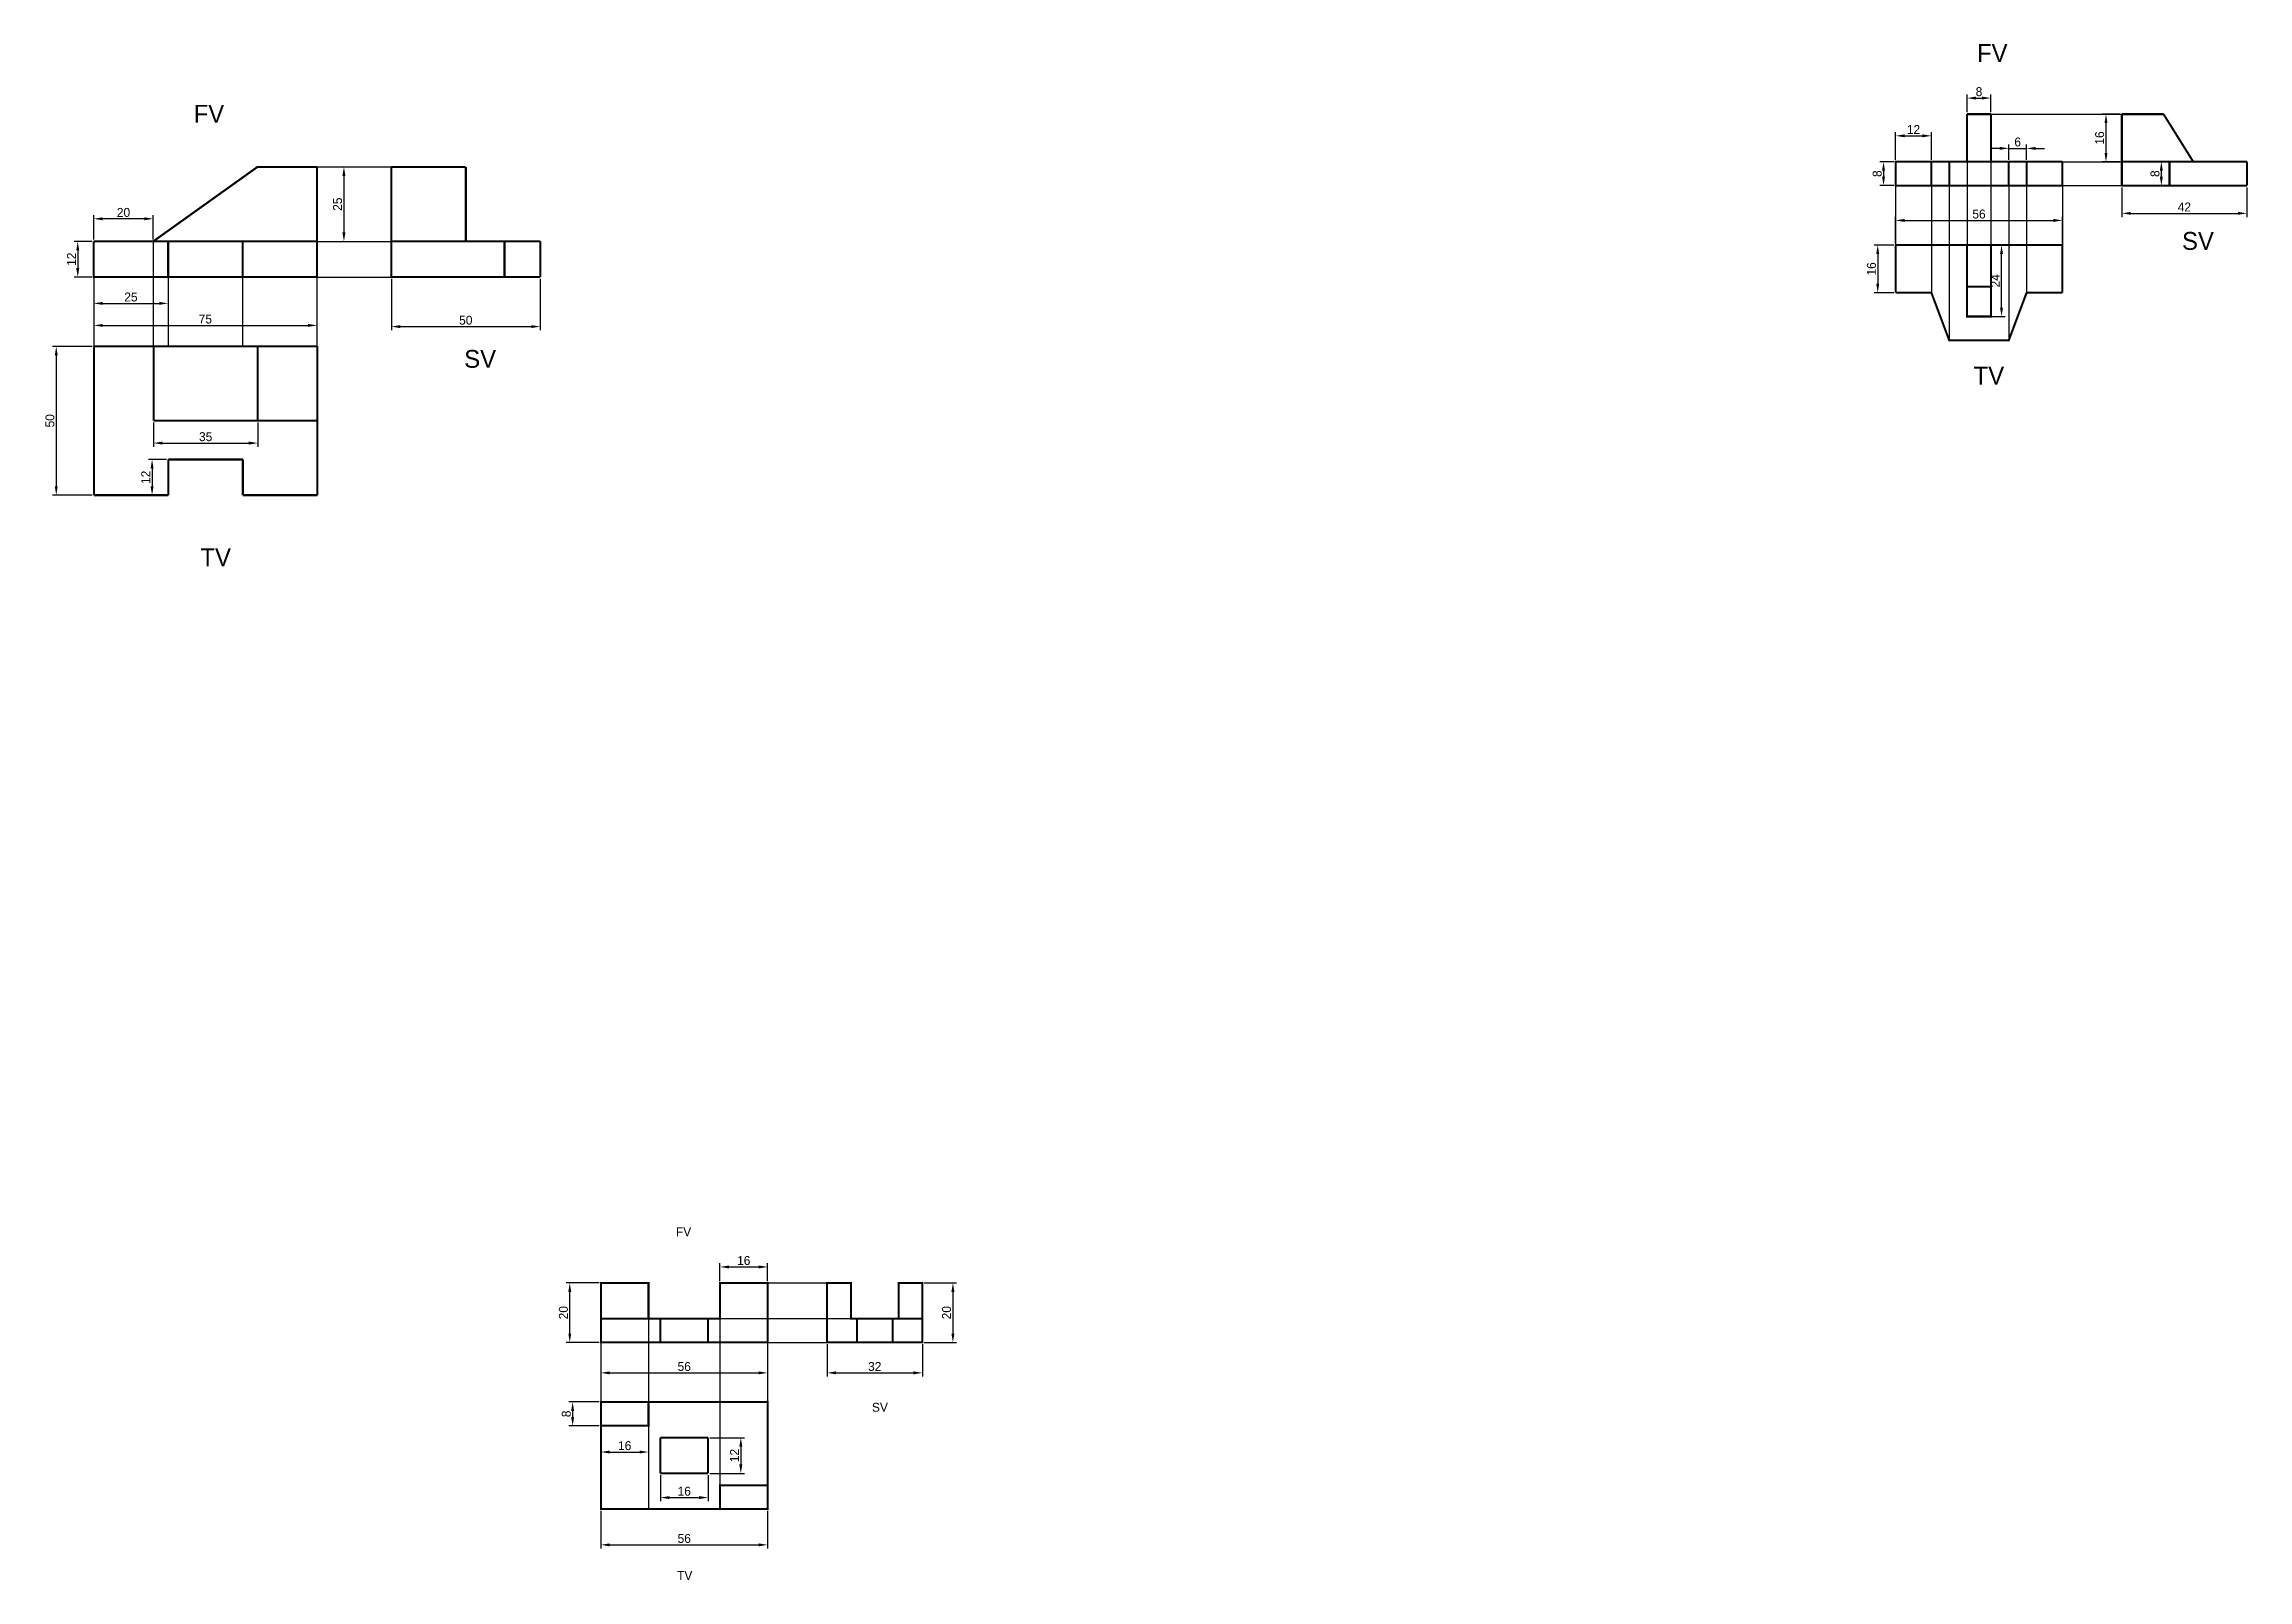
# Model space of a CAD drawing. Header units: millimetres. Extents: x 175 to 1102, y 21 to 1216.
# Drawn here: x 361 to 1102, y 700 to 1216 of the extents above; entities that cross this region are included whole.
import ezdxf

# ---------------------------------------------------------------- set-up
doc = ezdxf.new("R2010")
doc.units = ezdxf.units.MM
doc.header["$LTSCALE"] = 0.2
doc.linetypes.add('ACAD_ISO02W100', pattern=[15, 12, -3])
doc.dimstyles.new('ISO-25', dxfattribs={"dimtxt": 3, "dimasz": 3, "dimexe": 1.25, "dimexo": 0.625, "dimtad": 1, "dimtxsty": 'Standard', "dimcen": 2.5, "dimclrd": 256, "dimadec": 0, "dimazin": 0, "dimtfac": 1, "dimtmove": 0, "dimatfit": 3, "dimfxl": 1, "dimarcsym": 0})

msp = doc.modelspace()

# ---------------------------------------------------------------- texts
at = {"color": 7, "true_color": 0xffffff, "attachment_point": 1}
for s, width, insert, char_height in [('FV', 115.55568, (1010.542, 1215.86), 6), ('SV', 115.55568, (1079.42, 1152.715), 6), ('TV', 115.55568, (1009.4, 1107.45), 6), ('FV', 71.3893, (573.44, 818.23), 3), ('SV', 71.3893, (639.291, 759.281), 3), ('TV', 71.3893, (573.819, 702.756), 3)]:
    msp.add_mtext_dynamic_manual_height_columns(s, width=width, gutter_width=12.5, heights=[0], dxfattribs=dict(at, insert=insert, char_height=char_height))
at = {"color": 7, "true_color": 0xffffff, "char_height": 6, "width": 247.37009, "attachment_point": 1}
for s, insert in [('FV', (411.412, 1195.434)), ('SV', (502.308, 1113.075)), ('TV', (413.687, 1046.405))]:
    msp.add_mtext(s, dxfattribs=dict(at, insert=insert))

# ---------------------------------------------------------------- blocks, each defined once
blk = doc.blocks.new('*D11')
at = {"color": 0, "lineweight": -2, "transparency": 16777216}
for p, q in [((547.6, 799.56), (536.52, 799.56)), ((547.6, 779.56), (536.52, 779.56))]:
    blk.add_line(p, q, dxfattribs=at)
at = {"lineweight": -2, "transparency": 16777216}
blk.add_line((537.77, 782.56), (537.77, 796.56), dxfattribs=at)
at = {"transparency": 16777216}
for points in [[(537.27, 796.56), (538.27, 796.56), (537.77, 799.56)], [(537.27, 782.56), (538.27, 782.56), (537.77, 779.56)]]:
    blk.add_solid(points, dxfattribs=at)
at = {"layer": 'Defpoints', "color": 0, "transparency": 16777216}
for p in [(537.77, 799.56), (548.22, 799.56), (548.22, 779.56)]:
    blk.add_point(p, dxfattribs=at)
at = {"color": 0, "transparency": 16777216, "insert": (535.64, 789.56), "char_height": 3, "attachment_point": 5, "rotation": 90}
blk.add_mtext('20', dxfattribs=at)
blk = doc.blocks.new('*D12')
at = {"color": 0, "lineweight": -2, "transparency": 16777216}
for p, q in [((548.22, 722.93), (548.22, 710.29)), ((604.22, 722.93), (604.22, 710.29))]:
    blk.add_line(p, q, dxfattribs=at)
at = {"lineweight": -2, "transparency": 16777216}
blk.add_line((551.22, 711.54), (601.22, 711.54), dxfattribs=at)
at = {"transparency": 16777216}
for points in [[(551.22, 712.04), (551.22, 711.04), (548.22, 711.54)], [(601.22, 712.04), (601.22, 711.04), (604.22, 711.54)]]:
    blk.add_solid(points, dxfattribs=at)
at = {"layer": 'Defpoints', "color": 0, "transparency": 16777216}
for p in [(548.22, 723.56), (604.22, 723.56), (604.22, 711.54)]:
    blk.add_point(p, dxfattribs=at)
at = {"color": 0, "transparency": 16777216, "insert": (576.22, 713.67), "char_height": 3, "attachment_point": 5}
blk.add_mtext('56', dxfattribs=at)
blk = doc.blocks.new('*D13')
at = {"color": 0, "lineweight": -2, "transparency": 16777216}
for p, q in [((547.6, 759.56), (537.48, 759.56)), ((547.6, 751.56), (537.48, 751.56))]:
    blk.add_line(p, q, dxfattribs=at)
at = {"lineweight": -2, "transparency": 16777216}
blk.add_line((538.73, 756.56), (538.73, 754.56), dxfattribs=at)
at = {"transparency": 16777216}
for points in [[(538.23, 756.56), (539.23, 756.56), (538.73, 759.56)], [(538.23, 754.56), (539.23, 754.56), (538.73, 751.56)]]:
    blk.add_solid(points, dxfattribs=at)
at = {"layer": 'Defpoints', "color": 0, "transparency": 16777216}
for p in [(548.22, 759.56), (538.73, 751.56), (548.22, 751.56)]:
    blk.add_point(p, dxfattribs=at)
at = {"color": 0, "transparency": 16777216, "insert": (536.6, 755.56), "char_height": 3, "attachment_point": 5, "rotation": 90}
blk.add_mtext('8', dxfattribs=at)
blk = doc.blocks.new('*D14')
at = {"color": 0, "lineweight": -2, "transparency": 16777216}
for p, q in [((548.22, 750.93), (548.22, 741.49)), ((564.22, 750.93), (564.22, 741.49))]:
    blk.add_line(p, q, dxfattribs=at)
at = {"lineweight": -2, "transparency": 16777216}
blk.add_line((551.22, 742.74), (561.22, 742.74), dxfattribs=at)
at = {"transparency": 16777216}
for points in [[(551.22, 743.24), (551.22, 742.24), (548.22, 742.74)], [(561.22, 743.24), (561.22, 742.24), (564.22, 742.74)]]:
    blk.add_solid(points, dxfattribs=at)
at = {"layer": 'Defpoints', "color": 0, "transparency": 16777216}
for p in [(548.22, 751.56), (564.22, 751.56), (564.22, 742.74)]:
    blk.add_point(p, dxfattribs=at)
at = {"color": 0, "transparency": 16777216, "insert": (556.22, 744.86), "char_height": 3, "attachment_point": 5}
blk.add_mtext('16', dxfattribs=at)
blk = doc.blocks.new('*D15')
at = {"color": 0, "lineweight": -2, "transparency": 16777216}
for p, q in [((588.22, 800.18), (588.22, 806.18)), ((604.22, 800.18), (604.22, 806.18))]:
    blk.add_line(p, q, dxfattribs=at)
at = {"lineweight": -2, "transparency": 16777216}
blk.add_line((591.22, 804.93), (601.22, 804.93), dxfattribs=at)
at = {"transparency": 16777216}
for points in [[(591.22, 805.43), (591.22, 804.43), (588.22, 804.93)], [(601.22, 805.43), (601.22, 804.43), (604.22, 804.93)]]:
    blk.add_solid(points, dxfattribs=at)
at = {"layer": 'Defpoints', "color": 0, "transparency": 16777216}
for p in [(604.22, 804.93), (588.22, 799.56), (604.22, 799.56)]:
    blk.add_point(p, dxfattribs=at)
at = {"color": 0, "transparency": 16777216, "insert": (596.22, 807.06), "char_height": 3, "attachment_point": 5}
blk.add_mtext('16', dxfattribs=at)
blk = doc.blocks.new('*D16')
at = {"color": 0, "lineweight": -2, "transparency": 16777216}
for p, q in [((656.85, 799.56), (667.74, 799.56)), ((656.85, 779.56), (667.74, 779.56))]:
    blk.add_line(p, q, dxfattribs=at)
at = {"lineweight": -2, "transparency": 16777216}
blk.add_line((666.49, 796.56), (666.49, 782.56), dxfattribs=at)
at = {"transparency": 16777216}
for points in [[(665.99, 796.56), (666.99, 796.56), (666.49, 799.56)], [(665.99, 782.56), (666.99, 782.56), (666.49, 779.56)]]:
    blk.add_solid(points, dxfattribs=at)
at = {"layer": 'Defpoints', "color": 0, "transparency": 16777216}
for p in [(656.22, 799.56), (656.22, 779.56), (666.49, 779.56)]:
    blk.add_point(p, dxfattribs=at)
at = {"color": 0, "transparency": 16777216, "insert": (664.36, 789.56), "char_height": 3, "attachment_point": 5, "rotation": 90}
blk.add_mtext('20', dxfattribs=at)
blk = doc.blocks.new('*D17')
at = {"color": 0, "lineweight": -2, "transparency": 16777216}
for p, q in [((624.22, 778.93), (624.22, 768.09)), ((656.22, 778.93), (656.22, 768.09))]:
    blk.add_line(p, q, dxfattribs=at)
at = {"lineweight": -2, "transparency": 16777216}
blk.add_line((627.22, 769.34), (653.22, 769.34), dxfattribs=at)
at = {"transparency": 16777216}
for points in [[(627.22, 769.84), (627.22, 768.84), (624.22, 769.34)], [(653.22, 769.84), (653.22, 768.84), (656.22, 769.34)]]:
    blk.add_solid(points, dxfattribs=at)
at = {"layer": 'Defpoints', "color": 0, "transparency": 16777216}
for p in [(624.22, 779.56), (656.22, 779.56), (656.22, 769.34)]:
    blk.add_point(p, dxfattribs=at)
at = {"color": 0, "transparency": 16777216, "insert": (640.22, 771.46), "char_height": 3, "attachment_point": 5}
blk.add_mtext('32', dxfattribs=at)
blk = doc.blocks.new('*D18')
at = {"color": 0, "lineweight": -2, "transparency": 16777216}
for p, q in [((548.22, 778.93), (548.22, 768.09)), ((604.22, 778.93), (604.22, 768.09))]:
    blk.add_line(p, q, dxfattribs=at)
at = {"lineweight": -2, "transparency": 16777216}
blk.add_line((551.22, 769.34), (601.22, 769.34), dxfattribs=at)
at = {"transparency": 16777216}
for points in [[(551.22, 769.84), (551.22, 768.84), (548.22, 769.34)], [(601.22, 769.84), (601.22, 768.84), (604.22, 769.34)]]:
    blk.add_solid(points, dxfattribs=at)
at = {"layer": 'Defpoints', "color": 0, "transparency": 16777216}
for p in [(548.22, 779.56), (604.22, 779.56), (604.22, 769.34)]:
    blk.add_point(p, dxfattribs=at)
at = {"color": 0, "transparency": 16777216, "insert": (576.22, 771.46), "char_height": 3, "attachment_point": 5}
blk.add_mtext('56', dxfattribs=at)
blk = doc.blocks.new('*D19')
at = {"color": 0, "lineweight": -2, "transparency": 16777216}
for p, q in [((584.85, 747.56), (596.48, 747.56)), ((584.85, 735.56), (596.48, 735.56))]:
    blk.add_line(p, q, dxfattribs=at)
at = {"lineweight": -2, "transparency": 16777216}
blk.add_line((595.23, 744.56), (595.23, 738.56), dxfattribs=at)
at = {"transparency": 16777216}
for points in [[(594.73, 744.56), (595.73, 744.56), (595.23, 747.56)], [(594.73, 738.56), (595.73, 738.56), (595.23, 735.56)]]:
    blk.add_solid(points, dxfattribs=at)
at = {"layer": 'Defpoints', "color": 0, "transparency": 16777216}
for p in [(584.22, 747.56), (584.22, 735.56), (595.23, 735.56)]:
    blk.add_point(p, dxfattribs=at)
at = {"color": 0, "transparency": 16777216, "insert": (593.11, 741.56), "char_height": 3, "attachment_point": 5, "rotation": 90}
blk.add_mtext('12', dxfattribs=at)
blk = doc.blocks.new('*D20')
at = {"color": 0, "lineweight": -2, "transparency": 16777216}
for p, q in [((568.22, 734.93), (568.22, 726.18)), ((584.22, 734.93), (584.22, 726.18))]:
    blk.add_line(p, q, dxfattribs=at)
at = {"lineweight": -2, "transparency": 16777216}
blk.add_line((571.22, 727.43), (581.22, 727.43), dxfattribs=at)
at = {"transparency": 16777216}
for points in [[(571.22, 727.93), (571.22, 726.93), (568.22, 727.43)], [(581.22, 727.93), (581.22, 726.93), (584.22, 727.43)]]:
    blk.add_solid(points, dxfattribs=at)
at = {"layer": 'Defpoints', "color": 0, "transparency": 16777216}
for p in [(568.22, 735.56), (584.22, 735.56), (584.22, 727.43)]:
    blk.add_point(p, dxfattribs=at)
at = {"color": 0, "transparency": 16777216, "insert": (576.22, 729.55), "char_height": 3, "attachment_point": 5}
blk.add_mtext('16', dxfattribs=at)
blk = doc.blocks.new('*D21')
at = {"color": 0, "lineweight": -2, "transparency": 16777216}
for p, q in [((453.46, 1174.56), (463.14, 1174.56)), ((453.46, 1149.56), (463.14, 1149.56))]:
    blk.add_line(p, q, dxfattribs=at)
at = {"lineweight": -2, "transparency": 16777216}
blk.add_line((461.89, 1171.56), (461.89, 1152.56), dxfattribs=at)
at = {"transparency": 16777216}
for points in [[(461.39, 1171.56), (462.39, 1171.56), (461.89, 1174.56)], [(461.39, 1152.56), (462.39, 1152.56), (461.89, 1149.56)]]:
    blk.add_solid(points, dxfattribs=at)
at = {"layer": 'Defpoints', "color": 0, "transparency": 16777216}
for p in [(452.84, 1174.56), (452.84, 1149.56), (461.89, 1149.56)]:
    blk.add_point(p, dxfattribs=at)
at = {"color": 0, "transparency": 16777216, "insert": (459.77, 1162.06), "char_height": 3, "attachment_point": 5, "rotation": 90}
blk.add_mtext('25', dxfattribs=at)
blk = doc.blocks.new('*D22')
at = {"color": 0, "lineweight": -2, "transparency": 16777216}
for p, q in [((377.21, 1149.56), (371.22, 1149.56)), ((377.21, 1137.56), (371.22, 1137.56))]:
    blk.add_line(p, q, dxfattribs=at)
at = {"lineweight": -2, "transparency": 16777216}
blk.add_line((372.47, 1146.56), (372.47, 1140.56), dxfattribs=at)
at = {"transparency": 16777216}
for points in [[(371.97, 1146.56), (372.97, 1146.56), (372.47, 1149.56)], [(371.97, 1140.56), (372.97, 1140.56), (372.47, 1137.56)]]:
    blk.add_solid(points, dxfattribs=at)
at = {"layer": 'Defpoints', "color": 0, "transparency": 16777216}
for p in [(377.84, 1149.56), (372.47, 1137.56), (377.84, 1137.56)]:
    blk.add_point(p, dxfattribs=at)
at = {"color": 0, "transparency": 16777216, "insert": (370.35, 1143.56), "char_height": 3, "attachment_point": 5, "rotation": 90}
blk.add_mtext('12', dxfattribs=at)
blk = doc.blocks.new('*D23')
at = {"color": 0, "lineweight": -2, "transparency": 16777216}
for p, q in [((377.84, 1150.19), (377.84, 1158.4)), ((397.84, 1150.19), (397.84, 1158.4))]:
    blk.add_line(p, q, dxfattribs=at)
at = {"lineweight": -2, "transparency": 16777216}
blk.add_line((394.84, 1157.15), (380.84, 1157.15), dxfattribs=at)
at = {"transparency": 16777216}
for points in [[(380.84, 1157.65), (380.84, 1156.65), (377.84, 1157.15)], [(394.84, 1157.65), (394.84, 1156.65), (397.84, 1157.15)]]:
    blk.add_solid(points, dxfattribs=at)
at = {"layer": 'Defpoints', "color": 0, "transparency": 16777216}
for p in [(377.84, 1157.15), (377.84, 1149.56), (397.84, 1149.56)]:
    blk.add_point(p, dxfattribs=at)
at = {"color": 0, "transparency": 16777216, "insert": (387.84, 1159.27), "char_height": 3, "attachment_point": 5}
blk.add_mtext('20', dxfattribs=at)
blk = doc.blocks.new('*D24')
at = {"color": 0, "lineweight": -2, "transparency": 16777216}
for p, q in [((377.84, 1136.94), (377.84, 1127.47)), ((402.84, 1136.94), (402.84, 1127.47))]:
    blk.add_line(p, q, dxfattribs=at)
at = {"lineweight": -2, "transparency": 16777216}
blk.add_line((380.84, 1128.72), (399.84, 1128.72), dxfattribs=at)
at = {"transparency": 16777216}
for points in [[(380.84, 1129.22), (380.84, 1128.22), (377.84, 1128.72)], [(399.84, 1129.22), (399.84, 1128.22), (402.84, 1128.72)]]:
    blk.add_solid(points, dxfattribs=at)
at = {"layer": 'Defpoints', "color": 0, "transparency": 16777216}
for p in [(377.84, 1137.56), (402.84, 1137.56), (402.84, 1128.72)]:
    blk.add_point(p, dxfattribs=at)
at = {"color": 0, "transparency": 16777216, "insert": (390.34, 1130.84), "char_height": 3, "attachment_point": 5}
blk.add_mtext('25', dxfattribs=at)
blk = doc.blocks.new('*D25')
at = {"color": 0, "lineweight": -2, "transparency": 16777216}
for p, q in [((377.84, 1136.94), (377.84, 1120.07)), ((452.84, 1136.94), (452.84, 1120.07))]:
    blk.add_line(p, q, dxfattribs=at)
at = {"lineweight": -2, "transparency": 16777216}
blk.add_line((380.84, 1121.32), (449.84, 1121.32), dxfattribs=at)
at = {"transparency": 16777216}
for points in [[(380.84, 1121.82), (380.84, 1120.82), (377.84, 1121.32)], [(449.84, 1121.82), (449.84, 1120.82), (452.84, 1121.32)]]:
    blk.add_solid(points, dxfattribs=at)
at = {"layer": 'Defpoints', "color": 0, "transparency": 16777216}
for p in [(377.84, 1137.56), (452.84, 1137.56), (452.84, 1121.32)]:
    blk.add_point(p, dxfattribs=at)
at = {"color": 0, "transparency": 16777216, "insert": (415.34, 1123.44), "char_height": 3, "attachment_point": 5}
blk.add_mtext('75', dxfattribs=at)
blk = doc.blocks.new('*D26')
at = {"color": 0, "lineweight": -2, "transparency": 16777216}
for p, q in [((377.31, 1114.27), (364, 1114.27)), ((377.31, 1064.27), (364, 1064.27))]:
    blk.add_line(p, q, dxfattribs=at)
at = {"lineweight": -2, "transparency": 16777216}
blk.add_line((365.25, 1111.27), (365.25, 1067.27), dxfattribs=at)
at = {"transparency": 16777216}
for points in [[(364.75, 1111.27), (365.75, 1111.27), (365.25, 1114.27)], [(364.75, 1067.27), (365.75, 1067.27), (365.25, 1064.27)]]:
    blk.add_solid(points, dxfattribs=at)
at = {"layer": 'Defpoints', "color": 0, "transparency": 16777216}
for p in [(377.94, 1114.27), (365.25, 1064.27), (377.94, 1064.27)]:
    blk.add_point(p, dxfattribs=at)
at = {"color": 0, "transparency": 16777216, "insert": (363.13, 1089.27), "char_height": 3, "attachment_point": 5, "rotation": 90}
blk.add_mtext('50', dxfattribs=at)
blk = doc.blocks.new('*D27')
at = {"color": 0, "lineweight": -2, "transparency": 16777216}
for p, q in [((402.31, 1076.27), (396.19, 1076.27)), ((402.31, 1064.27), (396.19, 1064.27))]:
    blk.add_line(p, q, dxfattribs=at)
at = {"lineweight": -2, "transparency": 16777216}
blk.add_line((397.44, 1073.27), (397.44, 1067.27), dxfattribs=at)
at = {"transparency": 16777216}
for points in [[(396.94, 1073.27), (397.94, 1073.27), (397.44, 1076.27)], [(396.94, 1067.27), (397.94, 1067.27), (397.44, 1064.27)]]:
    blk.add_solid(points, dxfattribs=at)
at = {"layer": 'Defpoints', "color": 0, "transparency": 16777216}
for p in [(402.94, 1076.27), (397.44, 1064.27), (402.94, 1064.27)]:
    blk.add_point(p, dxfattribs=at)
at = {"color": 0, "transparency": 16777216, "insert": (395.31, 1070.27), "char_height": 3, "attachment_point": 5, "rotation": 90}
blk.add_mtext('12', dxfattribs=at)
blk = doc.blocks.new('*D28')
at = {"color": 0, "lineweight": -2, "transparency": 16777216}
for p, q in [((477.84, 1136.94), (477.84, 1119.67)), ((527.84, 1136.94), (527.84, 1119.67))]:
    blk.add_line(p, q, dxfattribs=at)
at = {"lineweight": -2, "transparency": 16777216}
blk.add_line((480.84, 1120.92), (524.84, 1120.92), dxfattribs=at)
at = {"transparency": 16777216}
for points in [[(480.84, 1121.42), (480.84, 1120.42), (477.84, 1120.92)], [(524.84, 1121.42), (524.84, 1120.42), (527.84, 1120.92)]]:
    blk.add_solid(points, dxfattribs=at)
at = {"layer": 'Defpoints', "color": 0, "transparency": 16777216}
for p in [(477.84, 1137.56), (527.84, 1137.56), (527.84, 1120.92)]:
    blk.add_point(p, dxfattribs=at)
at = {"color": 0, "transparency": 16777216, "insert": (502.84, 1123.04), "char_height": 3, "attachment_point": 5}
blk.add_mtext('50', dxfattribs=at)
blk = doc.blocks.new('*D29')
at = {"color": 0, "lineweight": -2, "transparency": 16777216}
for p, q in [((397.94, 1088.65), (397.94, 1080.53)), ((432.94, 1088.65), (432.94, 1080.53))]:
    blk.add_line(p, q, dxfattribs=at)
at = {"lineweight": -2, "transparency": 16777216}
blk.add_line((400.94, 1081.78), (429.94, 1081.78), dxfattribs=at)
at = {"transparency": 16777216}
for points in [[(400.94, 1082.28), (400.94, 1081.28), (397.94, 1081.78)], [(429.94, 1082.28), (429.94, 1081.28), (432.94, 1081.78)]]:
    blk.add_solid(points, dxfattribs=at)
at = {"layer": 'Defpoints', "color": 0, "transparency": 16777216}
for p in [(397.94, 1089.27), (432.94, 1089.27), (432.94, 1081.78)]:
    blk.add_point(p, dxfattribs=at)
at = {"color": 0, "transparency": 16777216, "insert": (415.44, 1083.91), "char_height": 3, "attachment_point": 5}
blk.add_mtext('35', dxfattribs=at)
blk = doc.blocks.new('*D31')
at = {"color": 0, "lineweight": -2, "transparency": 16777216}
for p, q in [((1007.21, 1192.93), (1007.21, 1198.96)), ((1015.21, 1192.93), (1015.21, 1198.96))]:
    blk.add_line(p, q, dxfattribs=at)
at = {"lineweight": -2, "transparency": 16777216}
blk.add_line((1010.21, 1197.71), (1012.21, 1197.71), dxfattribs=at)
at = {"transparency": 16777216}
for points in [[(1010.21, 1198.21), (1010.21, 1197.21), (1007.21, 1197.71)], [(1012.21, 1198.21), (1012.21, 1197.21), (1015.21, 1197.71)]]:
    blk.add_solid(points, dxfattribs=at)
at = {"layer": 'Defpoints', "color": 0, "transparency": 16777216}
for p in [(1007.21, 1192.31), (1015.21, 1197.71), (1015.21, 1192.31)]:
    blk.add_point(p, dxfattribs=at)
at = {"color": 0, "transparency": 16777216, "insert": (1011.21, 1199.84), "char_height": 3, "attachment_point": 5}
blk.add_mtext('8', dxfattribs=at)
blk = doc.blocks.new('*D32')
at = {"color": 0, "lineweight": -2, "transparency": 16777216}
for p, q in [((983.21, 1148.93), (983.21, 1157.85)), ((1039.21, 1148.93), (1039.21, 1157.85))]:
    blk.add_line(p, q, dxfattribs=at)
at = {"lineweight": -2, "transparency": 16777216}
blk.add_line((986.21, 1156.6), (1036.21, 1156.6), dxfattribs=at)
at = {"transparency": 16777216}
for points in [[(986.21, 1157.1), (986.21, 1156.1), (983.21, 1156.6)], [(1036.21, 1157.1), (1036.21, 1156.1), (1039.21, 1156.6)]]:
    blk.add_solid(points, dxfattribs=at)
at = {"layer": 'Defpoints', "color": 0, "transparency": 16777216}
for p in [(1039.21, 1156.6), (983.21, 1148.31), (1039.21, 1148.31)]:
    blk.add_point(p, dxfattribs=at)
at = {"color": 0, "transparency": 16777216, "insert": (1011.21, 1158.72), "char_height": 3, "attachment_point": 5}
blk.add_mtext('56', dxfattribs=at)
blk = doc.blocks.new('*D33')
at = {"color": 0, "lineweight": -2, "transparency": 16777216}
for p, q in [((982.58, 1176.31), (977.89, 1176.31)), ((982.58, 1168.31), (977.89, 1168.31))]:
    blk.add_line(p, q, dxfattribs=at)
at = {"lineweight": -2, "transparency": 16777216}
blk.add_line((979.14, 1173.31), (979.14, 1171.31), dxfattribs=at)
at = {"transparency": 16777216}
for points in [[(978.64, 1173.31), (979.64, 1173.31), (979.14, 1176.31)], [(978.64, 1171.31), (979.64, 1171.31), (979.14, 1168.31)]]:
    blk.add_solid(points, dxfattribs=at)
at = {"layer": 'Defpoints', "color": 0, "transparency": 16777216}
for p in [(983.21, 1176.31), (979.14, 1168.31), (983.21, 1168.31)]:
    blk.add_point(p, dxfattribs=at)
at = {"color": 0, "transparency": 16777216, "insert": (977.02, 1172.31), "char_height": 3, "attachment_point": 5, "rotation": 90}
blk.add_mtext('8', dxfattribs=at)
blk = doc.blocks.new('*D34')
at = {"color": 0, "lineweight": -2, "transparency": 16777216}
for p, q in [((982.58, 1148.31), (975.94, 1148.31)), ((982.58, 1132.31), (975.94, 1132.31))]:
    blk.add_line(p, q, dxfattribs=at)
at = {"lineweight": -2, "transparency": 16777216}
blk.add_line((977.19, 1145.31), (977.19, 1135.31), dxfattribs=at)
at = {"transparency": 16777216}
for points in [[(976.69, 1145.31), (977.69, 1145.31), (977.19, 1148.31)], [(976.69, 1135.31), (977.69, 1135.31), (977.19, 1132.31)]]:
    blk.add_solid(points, dxfattribs=at)
at = {"layer": 'Defpoints', "color": 0, "transparency": 16777216}
for p in [(983.21, 1148.31), (977.19, 1132.31), (983.21, 1132.31)]:
    blk.add_point(p, dxfattribs=at)
at = {"color": 0, "transparency": 16777216, "insert": (975.07, 1140.31), "char_height": 3, "attachment_point": 5, "rotation": 90}
blk.add_mtext('16', dxfattribs=at)
blk = doc.blocks.new('*D35')
at = {"color": 0, "lineweight": -2, "transparency": 16777216}
for p, q in [((1011.83, 1148.31), (1020.03, 1148.31)), ((1011.83, 1124.31), (1020.03, 1124.31))]:
    blk.add_line(p, q, dxfattribs=at)
at = {"lineweight": -2, "transparency": 16777216}
blk.add_line((1018.78, 1127.31), (1018.78, 1145.31), dxfattribs=at)
at = {"transparency": 16777216}
for points in [[(1018.28, 1145.31), (1019.28, 1145.31), (1018.78, 1148.31)], [(1018.28, 1127.31), (1019.28, 1127.31), (1018.78, 1124.31)]]:
    blk.add_solid(points, dxfattribs=at)
at = {"layer": 'Defpoints', "color": 0, "transparency": 16777216}
for p in [(1011.21, 1148.31), (1018.78, 1148.31), (1011.21, 1124.31)]:
    blk.add_point(p, dxfattribs=at)
at = {"color": 0, "transparency": 16777216, "insert": (1016.66, 1136.31), "char_height": 3, "attachment_point": 5, "rotation": 90}
blk.add_mtext('24', dxfattribs=at)
blk = doc.blocks.new('*D37')
at = {"color": 0, "lineweight": -2, "transparency": 16777216}
for p, q in [((1059.21, 1167.68), (1059.21, 1157.73)), ((1101.21, 1167.68), (1101.21, 1157.73))]:
    blk.add_line(p, q, dxfattribs=at)
at = {"lineweight": -2, "transparency": 16777216}
blk.add_line((1062.21, 1158.98), (1098.21, 1158.98), dxfattribs=at)
at = {"transparency": 16777216}
for points in [[(1062.21, 1159.48), (1062.21, 1158.48), (1059.21, 1158.98)], [(1098.21, 1159.48), (1098.21, 1158.48), (1101.21, 1158.98)]]:
    blk.add_solid(points, dxfattribs=at)
at = {"layer": 'Defpoints', "color": 0, "transparency": 16777216}
for p in [(1059.21, 1168.31), (1101.21, 1168.31), (1101.21, 1158.98)]:
    blk.add_point(p, dxfattribs=at)
at = {"color": 0, "transparency": 16777216, "insert": (1080.21, 1161.1), "char_height": 3, "attachment_point": 5}
blk.add_mtext('42', dxfattribs=at)
blk = doc.blocks.new('*D38')
at = {"color": 0, "lineweight": -2, "transparency": 16777216}
for p, q in [((1058.58, 1192.31), (1052.62, 1192.31)), ((1058.58, 1176.31), (1052.62, 1176.31))]:
    blk.add_line(p, q, dxfattribs=at)
at = {"lineweight": -2, "transparency": 16777216}
blk.add_line((1053.87, 1189.31), (1053.87, 1179.31), dxfattribs=at)
at = {"transparency": 16777216}
for points in [[(1053.37, 1189.31), (1054.37, 1189.31), (1053.87, 1192.31)], [(1053.37, 1179.31), (1054.37, 1179.31), (1053.87, 1176.31)]]:
    blk.add_solid(points, dxfattribs=at)
at = {"layer": 'Defpoints', "color": 0, "transparency": 16777216}
for p in [(1059.21, 1192.31), (1053.87, 1176.31), (1059.21, 1176.31)]:
    blk.add_point(p, dxfattribs=at)
at = {"color": 0, "transparency": 16777216, "insert": (1051.75, 1184.31), "char_height": 3, "attachment_point": 5, "rotation": 90}
blk.add_mtext('16', dxfattribs=at)
blk = doc.blocks.new('*D40')
at = {"color": 0, "lineweight": -2, "transparency": 16777216}
for p, q in [((983.21, 1176.93), (983.21, 1186.28)), ((995.21, 1176.93), (995.21, 1186.28))]:
    blk.add_line(p, q, dxfattribs=at)
at = {"lineweight": -2, "transparency": 16777216}
blk.add_line((986.21, 1185.03), (992.21, 1185.03), dxfattribs=at)
at = {"transparency": 16777216}
for points in [[(986.21, 1185.53), (986.21, 1184.53), (983.21, 1185.03)], [(992.21, 1185.53), (992.21, 1184.53), (995.21, 1185.03)]]:
    blk.add_solid(points, dxfattribs=at)
at = {"layer": 'Defpoints', "color": 0, "transparency": 16777216}
for p in [(995.21, 1185.03), (983.21, 1176.31), (995.21, 1176.31)]:
    blk.add_point(p, dxfattribs=at)
at = {"color": 0, "transparency": 16777216, "insert": (989.21, 1187.15), "char_height": 3, "attachment_point": 5}
blk.add_mtext('12', dxfattribs=at)
blk = doc.blocks.new('*D41')
at = {"lineweight": -2, "transparency": 16777216}
for p, q in [((1018.21, 1180.81), (1015.21, 1180.81)), ((1021.21, 1180.81), (1027.21, 1180.81)), ((1030.21, 1180.81), (1033.21, 1180.81))]:
    blk.add_line(p, q, dxfattribs=at)
at = {"color": 0, "lineweight": -2, "transparency": 16777216}
for p, q in [((1021.21, 1176.93), (1021.21, 1182.06)), ((1027.21, 1176.93), (1027.21, 1182.06))]:
    blk.add_line(p, q, dxfattribs=at)
at = {"transparency": 16777216}
for points in [[(1018.21, 1181.31), (1018.21, 1180.31), (1021.21, 1180.81)], [(1030.21, 1181.31), (1030.21, 1180.31), (1027.21, 1180.81)]]:
    blk.add_solid(points, dxfattribs=at)
at = {"layer": 'Defpoints', "color": 0, "transparency": 16777216}
for p in [(1027.21, 1180.81), (1021.21, 1176.31), (1027.21, 1176.31)]:
    blk.add_point(p, dxfattribs=at)
at = {"color": 0, "transparency": 16777216, "insert": (1024.21, 1182.94), "char_height": 3, "attachment_point": 5}
blk.add_mtext('6', dxfattribs=at)
blk = doc.blocks.new('*D42')
at = {"color": 0, "lineweight": -2, "transparency": 16777216}
for p, q in [((1074.58, 1176.31), (1071.22, 1176.31)), ((1074.58, 1168.31), (1071.22, 1168.31))]:
    blk.add_line(p, q, dxfattribs=at)
at = {"lineweight": -2, "transparency": 16777216}
blk.add_line((1072.47, 1171.31), (1072.47, 1173.31), dxfattribs=at)
at = {"transparency": 16777216}
for points in [[(1071.97, 1173.31), (1072.97, 1173.31), (1072.47, 1176.31)], [(1071.97, 1171.31), (1072.97, 1171.31), (1072.47, 1168.31)]]:
    blk.add_solid(points, dxfattribs=at)
at = {"layer": 'Defpoints', "color": 0, "transparency": 16777216}
for p in [(1072.47, 1176.31), (1075.21, 1176.31), (1075.21, 1168.31)]:
    blk.add_point(p, dxfattribs=at)
at = {"color": 0, "transparency": 16777216, "insert": (1070.34, 1172.31), "char_height": 3, "attachment_point": 5, "rotation": 90}
blk.add_mtext('8', dxfattribs=at)

# ---------------------------------------------------------------- dimensions: what is measured, and where the dimension line sits
at = {"color": 7, "true_color": 0xffffff}
for base, p1, p2, picture, middle in [((1015.208, 1197.713), (1007.208, 1192.31), (1015.208, 1192.31), '*D31', (1011.208, 1199.838)), ((995.208, 1185.028), (983.208, 1176.31), (995.208, 1176.31), '*D40', (989.208, 1187.153)), ((1027.208, 1180.813), (1021.208, 1176.31), (1027.208, 1176.31), '*D41', (1024.208, 1182.938)), ((1101.208, 1158.976), (1059.208, 1168.31), (1101.208, 1168.31), '*D37', (1080.208, 1161.101)), ((377.84, 1157.146), (397.84, 1149.564), (377.84, 1149.564), '*D23', (387.84, 1159.271)), ((1039.208, 1156.596), (983.208, 1148.31), (1039.208, 1148.31), '*D32', (1011.208, 1158.721)), ((402.84, 1128.718), (377.84, 1137.564), (402.84, 1137.564), '*D24', (390.34, 1130.843)), ((452.84, 1121.318), (377.84, 1137.564), (452.84, 1137.564), '*D25', (415.34, 1123.443)), ((527.84, 1120.919), (477.84, 1137.564), (527.84, 1137.564), '*D28', (502.84, 1123.044)), ((432.938, 1081.784), (397.938, 1089.272), (432.938, 1089.272), '*D29', (415.438, 1083.909)), ((604.225, 804.931), (588.225, 799.559), (604.225, 799.559), '*D15', (596.225, 807.056)), ((604.225, 769.337), (548.225, 779.559), (604.225, 779.559), '*D18', (576.225, 771.462)), ((656.225, 769.337), (624.225, 779.559), (656.225, 779.559), '*D17', (640.225, 771.462)), ((564.225, 742.737), (548.225, 751.559), (564.225, 751.559), '*D14', (556.225, 744.862)), ((584.225, 727.427), (568.225, 735.559), (584.225, 735.559), '*D20', (576.225, 729.552)), ((604.225, 711.544), (548.225, 723.559), (604.225, 723.559), '*D12', (576.225, 713.669))]:
    dim = msp.add_linear_dim(base=base, p1=p1, p2=p2, dimstyle='ISO-25', dxfattribs=at)
    dim.commit()
    dim.dimension.update_dxf_attribs({"geometry": picture, "text_midpoint": middle})
for base, p1, p2, picture, middle in [((1053.871, 1176.31), (1059.208, 1192.31), (1059.208, 1176.31), '*D38', (1051.746, 1184.31)), ((461.892, 1149.564), (452.84, 1174.564), (452.84, 1149.564), '*D21', (459.767, 1162.064)), ((979.142, 1168.31), (983.208, 1176.31), (983.208, 1168.31), '*D33', (977.017, 1172.31)), ((1072.465, 1176.31), (1075.208, 1168.31), (1075.208, 1176.31), '*D42', (1070.34, 1172.31)), ((372.474, 1137.564), (377.84, 1149.564), (377.84, 1137.564), '*D22', (370.349, 1143.564)), ((977.192, 1132.31), (983.208, 1148.31), (983.208, 1132.31), '*D34', (975.067, 1140.31)), ((1018.781, 1148.31), (1011.208, 1124.31), (1011.208, 1148.31), '*D35', (1016.656, 1136.31)), ((365.251, 1064.272), (377.938, 1114.272), (377.938, 1064.272), '*D26', (363.126, 1089.272)), ((397.437, 1064.272), (402.938, 1076.272), (402.938, 1064.272), '*D27', (395.312, 1070.272)), ((537.768, 799.559), (548.225, 779.559), (548.225, 799.559), '*D11', (535.643, 789.559)), ((666.487, 779.559), (656.225, 799.559), (656.225, 779.559), '*D16', (664.362, 789.559)), ((538.726, 751.559), (548.225, 759.559), (548.225, 751.559), '*D13', (536.601, 755.559)), ((595.232, 735.559), (584.225, 747.559), (584.225, 735.559), '*D19', (593.107, 741.559))]:
    dim = msp.add_linear_dim(base=base, p1=p1, p2=p2, angle=90, dimstyle='ISO-25', dxfattribs=at)
    dim.commit()
    dim.dimension.update_dxf_attribs({"geometry": picture, "text_midpoint": middle})

# ---------------------------------------------------------------- linework, layer by layer
at = {"color": 7, "true_color": 0xffffff}
for p, q in [((1015.208, 1192.31), (1040.208, 1192.31)), ((1040.208, 1192.31), (1059.208, 1192.31)), ((1007.208, 1176.31), (1007.208, 1168.31)), ((1015.208, 1176.31), (1015.208, 1148.31)), ((1007.208, 1168.31), (1007.208, 1148.31)), ((452.84, 1149.564), (477.84, 1149.564))]:
    msp.add_line(p, q, dxfattribs=at)
at = {"color": 1}
for p, q in [((1081.208, 1176.31), (1101.208, 1176.31)), ((1021.208, 1168.31), (1027.208, 1168.31)), ((576.225, 787.559), (568.225, 787.559)), ((568.225, 787.559), (576.225, 787.559)), ((576.225, 787.559), (584.225, 787.559)), ((584.225, 779.559), (568.225, 779.559)), ((568.225, 759.559), (576.225, 759.559)), ((576.225, 759.559), (584.225, 759.559))]:
    msp.add_line(p, q, dxfattribs=at)
at = {"color": 1, "linetype": 'ACAD_ISO02W100'}
msp.add_line((568.225, 779.559), (584.225, 779.559), dxfattribs=at)
at = {"color": 1, "const_width": 0.7}
for points in [[(1007.208, 1192.31), (1011.208, 1192.31)], [(1007.208, 1176.31), (1007.208, 1192.31)], [(1011.208, 1192.31), (1015.208, 1192.31)], [(1015.208, 1192.31), (1015.208, 1176.31)], [(1059.208, 1168.31), (1059.208, 1192.31)], [(1059.208, 1192.31), (1073.208, 1192.31)], [(1073.208, 1192.31), (1083.208, 1176.31), (1101.208, 1176.31)], [(377.84, 1149.564), (377.84, 1137.564), (402.84, 1137.564), (402.84, 1149.564), (427.84, 1149.564), (427.84, 1137.564), (452.84, 1137.564), (402.84, 1137.564), (452.84, 1137.564), (452.84, 1174.564)], [(452.84, 1174.564), (432.84, 1174.564), (397.84, 1149.564)], [(477.84, 1137.564), (477.84, 1174.564)], [(477.84, 1174.564), (502.84, 1174.564)], [(502.84, 1174.564), (502.84, 1149.564)], [(983.208, 1176.31), (1039.208, 1176.31)], [(983.208, 1176.31), (995.208, 1176.31), (995.208, 1168.31), (983.208, 1168.31), (983.208, 1176.31), (995.208, 1176.31), (1001.208, 1176.31), (1001.208, 1168.31), (995.208, 1168.31), (1001.208, 1168.31), (1021.208, 1168.31), (1021.208, 1176.31), (1027.208, 1176.31), (1027.208, 1168.31), (1021.208, 1168.31), (1039.208, 1168.31), (1039.208, 1176.31)], [(1001.208, 1176.31), (1021.208, 1176.31)], [(1015.208, 1176.31), (1007.208, 1176.31)], [(1021.208, 1176.31), (1011.208, 1176.31)], [(1059.208, 1168.31), (1075.208, 1168.31), (1075.208, 1176.31), (1081.208, 1176.31)], [(1059.208, 1176.31), (1083.208, 1176.31)], [(1101.208, 1176.31), (1101.208, 1168.31)], [(1101.208, 1168.31), (1059.208, 1168.31)], [(377.84, 1149.564), (397.84, 1149.564)], [(397.84, 1149.564), (452.84, 1149.564)], [(477.84, 1149.564), (502.84, 1149.564)], [(502.84, 1149.564), (527.84, 1149.564)], [(527.84, 1149.564), (527.84, 1137.564)], [(983.208, 1148.31), (983.208, 1132.31)], [(1039.208, 1148.31), (983.208, 1148.31)], [(1007.208, 1148.31), (1007.208, 1124.31), (1015.208, 1124.31), (1015.208, 1148.31)], [(1039.208, 1148.31), (1039.208, 1132.31)], [(527.84, 1137.564), (477.84, 1137.564)], [(1007.208, 1134.31), (1015.208, 1134.31)], [(983.208, 1132.31), (995.208, 1132.31)], [(995.208, 1132.31), (1001.208, 1116.31), (1021.208, 1116.31), (1027.208, 1132.31)], [(1027.208, 1132.31), (1039.208, 1132.31)], [(377.938, 1064.272), (377.938, 1114.272)], [(377.938, 1114.272), (452.938, 1114.272)], [(397.938, 1089.272), (397.938, 1114.272)], [(432.938, 1089.272), (432.938, 1114.272)], [(452.938, 1114.272), (452.938, 1089.272)], [(452.938, 1114.272), (452.938, 1064.272)], [(1001.208, 1116.31), (1021.208, 1116.31)], [(432.938, 1089.272), (397.938, 1089.272)], [(452.938, 1089.272), (432.938, 1089.272)], [(427.938, 1076.272), (402.938, 1076.272)], [(402.938, 1076.272), (402.938, 1064.272)], [(427.938, 1064.272), (427.938, 1076.272)], [(402.938, 1064.272), (377.938, 1064.272)], [(452.938, 1064.272), (427.938, 1064.272)], [(548.225, 799.559), (548.225, 779.559), (604.225, 779.559), (604.225, 799.559), (588.225, 799.559), (588.225, 787.559), (564.225, 787.559), (564.225, 799.559), (548.225, 799.559)], [(624.225, 799.559), (624.225, 779.559), (656.225, 779.559), (656.225, 799.559), (648.225, 799.559), (648.225, 787.559), (632.225, 787.559), (632.225, 799.559), (624.225, 799.559)], [(548.225, 787.559), (564.225, 787.559)], [(648.529, 787.559), (656.114, 787.559)], [(548.225, 759.559), (604.225, 759.559), (604.225, 723.559), (548.225, 723.559), (548.225, 759.559)], [(548.225, 759.559), (548.225, 751.559), (564.225, 751.559), (564.225, 759.559)], [(584.225, 747.559), (568.225, 747.559)], [(568.225, 747.559), (568.225, 735.559)], [(584.225, 741.559), (584.225, 747.559)], [(584.225, 735.559), (584.225, 741.559)], [(568.225, 735.559), (584.225, 735.559)], [(604.225, 723.559), (604.225, 731.559), (588.225, 731.559), (588.225, 723.559)]]:
    msp.add_lwpolyline(points, dxfattribs=at)
at = {"color": 7, "true_color": 0xffffff}
for points in [[(452.84, 1174.564), (477.84, 1174.564)], [(1039.208, 1176.31), (1059.208, 1176.31)], [(983.208, 1168.31), (983.208, 1148.31)], [(995.208, 1168.31), (995.208, 1132.31)], [(1001.208, 1168.31), (1001.208, 1116.31)], [(1021.208, 1168.31), (1021.208, 1116.31)], [(1027.208, 1168.31), (1027.208, 1132.31)], [(1039.208, 1168.31), (1039.208, 1148.31)], [(1039.208, 1168.31), (1059.208, 1168.31)], [(397.938, 1114.272), (397.938, 1149.564)], [(377.84, 1137.564), (377.84, 1113.657)], [(402.84, 1137.564), (402.84, 1114.272)], [(427.84, 1137.564), (427.84, 1114.272)], [(452.84, 1137.564), (452.84, 1113.048)], [(452.84, 1137.564), (477.84, 1137.564)], [(604.225, 799.559), (624.225, 799.559)], [(564.225, 787.559), (564.225, 723.559)], [(588.225, 787.559), (624.225, 787.559)], [(588.225, 787.559), (588.225, 723.559)], [(624.225, 787.559), (631.81, 787.559)], [(648.529, 787.559), (656.114, 787.559)], [(548.225, 779.559), (548.225, 759.559)], [(604.225, 779.559), (604.225, 759.559)], [(604.225, 779.559), (624.225, 779.559)]]:
    msp.add_lwpolyline(points, dxfattribs=at)
at = {"color": 1, "linetype": 'ACAD_ISO02W100', "const_width": 0.7}
for points in [[(515.84, 1137.564), (515.84, 1149.564)], [(568.225, 779.559), (568.225, 787.559)], [(584.225, 787.559), (584.225, 779.559)], [(640.225, 787.559), (646.225, 787.559), (646.225, 779.575), (634.225, 779.575), (634.225, 787.559)]]:
    msp.add_lwpolyline(points, dxfattribs=at)
at = {"color": 7, "true_color": 0xffffff, "const_width": 0.7}
msp.add_lwpolyline([(1007.208, 1148.31), (1039.208, 1148.31)], dxfattribs=at)

msp.set_redraw_order([(e.dxf.handle, doc.entitydb.next_handle()) for e in msp.query("TEXT MTEXT ATTDEF DIMENSION ARC_DIMENSION")])  # texts and dimensions are drawn at this point

doc.saveas('drawing.dxf')
